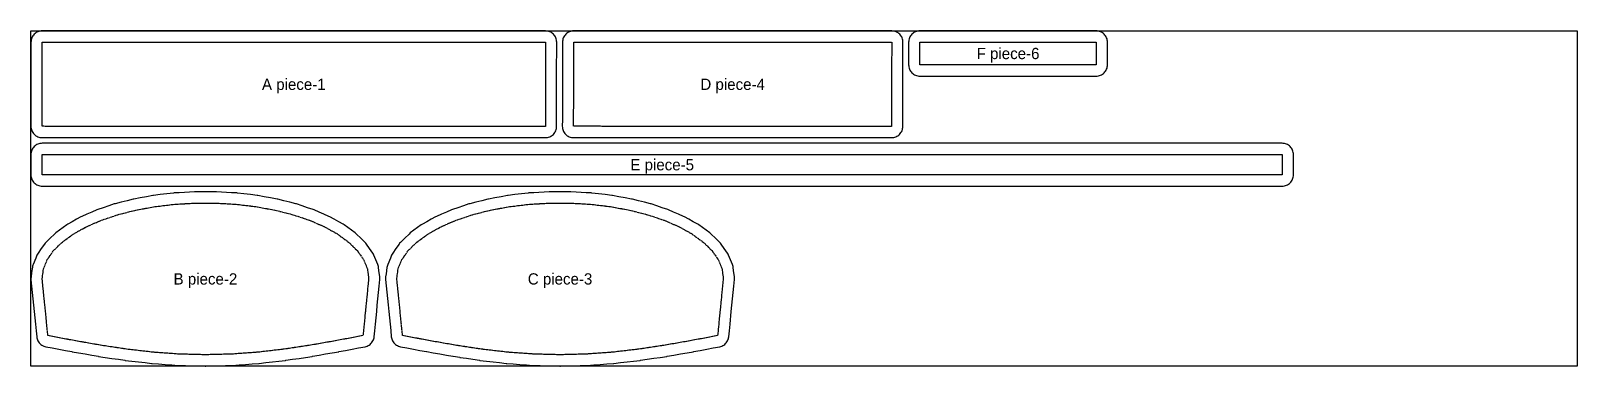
# Model space of a CAD drawing. Header units: millimetres. Extents: x 0 to 1372, y 0 to 297.
import ezdxf
from ezdxf.enums import TextEntityAlignment as Align

# ---------------------------------------------------------------- set-up
doc = ezdxf.new("R2010")
doc.units = ezdxf.units.MM
doc.linetypes.add('DASHED', pattern=[1.524, 1.27, -0.254])
for name, color, linetype in [('CUT', 7, 'Continuous'), ('LABEL', 3, 'Continuous'), ('STITCH', 1, 'DASHED')]:
    doc.layers.add(name, color=color, linetype=linetype)

msp = doc.modelspace()

# ---------------------------------------------------------------- texts
at = {"layer": 'LABEL'}
for s, p in [('F piece-6', (866.823, 277.12)), ('A piece-1', (233.204, 249.82)), ('D piece-4', (622.516, 249.82)), ('E piece-5', (560.001, 178.519)), ('B piece-2', (154.802, 77.261)), ('C piece-3', (469.399, 77.262))]:
    msp.add_text(s, height=10, dxfattribs=at).set_placement(p, align=Align.MIDDLE_CENTER)

# ---------------------------------------------------------------- linework, layer by layer
at = {"layer": 'CUT'}
for points in [[(410.992, 297.117), (405.313, 297.118), (401.061, 297.118), (396.831, 297.119), (392.346, 297.119), (387.884, 297.119), (382.977, 297.119), (378.097, 297.12), (372.647, 297.12), (367.226, 297.12), (363.181, 297.12), (359.167, 297.12), (355.154, 297.12), (350.698, 297.12), (346.277, 297.12), (341.857, 297.12), (337.007, 297.12), (332.196, 297.12), (327.385, 297.12), (322.177, 297.12), (317.01, 297.12), (311.844, 297.12), (306.327, 297.12), (300.853, 297.12), (295.379, 297.12), (289.611, 297.12), (283.889, 297.12), (278.167, 297.12), (272.215, 297.12), (266.311, 297.12), (260.406, 297.12), (255.846, 297.12), (251.333, 297.12), (246.821, 297.12), (242.309, 297.12), (237.72, 297.12), (233.18, 297.12), (228.64, 297.12), (224.1, 297.12), (215.027, 297.12), (210.515, 297.12), (206.003, 297.12), (200.051, 297.12), (194.146, 297.12), (188.242, 297.12), (182.474, 297.12), (176.752, 297.12), (171.03, 297.12), (165.512, 297.12), (160.038, 297.12), (154.565, 297.12), (149.357, 297.12), (144.19, 297.12), (139.024, 297.12), (134.174, 297.12), (129.363, 297.12), (124.552, 297.12), (120.096, 297.12), (115.676, 297.12), (111.255, 297.12), (107.209, 297.12), (103.196, 297.12), (99.183, 297.12), (93.733, 297.12), (88.313, 297.12), (83.406, 297.12), (78.525, 297.12), (74.04, 297.12), (69.578, 297.12), (65.326, 297.12), (61.097, 297.12), (55.403, 297.12), (49.708, 297.12), (44.013, 297.12), (38.318, 297.12), (32.624, 297.12), (26.929, 297.12), (21.234, 297.12), (15.342, 297.12), (10.045, 297.12), (9.064, 297.072), (8.094, 296.928), (7.142, 296.689), (6.218, 296.359), (5.331, 295.939), (4.489, 295.435), (3.701, 294.85), (2.974, 294.191), (2.315, 293.464), (1.73, 292.676), (1.225, 291.834), (0.806, 290.947), (0.475, 290.023), (0.237, 289.071), (0.093, 288.1), (0.045, 287.12), (0.045, 281.551), (0.045, 275.781), (0.045, 270.012), (0.045, 264.243), (0.045, 258.473), (0.045, 252.704), (0.045, 246.935), (0.045, 241.185), (0.023, 235.615), (0.023, 235.581), (0.021, 229.831), (0.016, 224.08), (0.009, 218.325), (0, 212.563), (0.046, 211.582), (0.189, 210.611), (0.426, 209.658), (0.755, 208.733), (1.174, 207.845), (1.677, 207.003), (2.261, 206.213), (2.919, 205.485), (3.645, 204.825), (4.433, 204.239), (5.274, 203.733), (6.161, 203.312), (7.085, 202.98), (8.037, 202.741), (9.008, 202.595), (9.988, 202.546), (15.664, 202.539), (21.342, 202.534), (27.02, 202.531), (32.699, 202.528), (38.378, 202.526), (44.058, 202.524), (49.737, 202.523), (55.417, 202.522), (61.096, 202.521), (65.348, 202.521), (69.578, 202.52), (74.063, 202.52), (78.525, 202.52), (83.432, 202.519), (88.312, 202.519), (93.762, 202.519), (99.183, 202.519), (103.228, 202.519), (107.242, 202.519), (111.255, 202.519), (115.711, 202.519), (120.132, 202.519), (124.552, 202.519), (129.402, 202.519), (134.213, 202.519), (144.232, 202.519), (149.398, 202.519), (154.565, 202.519), (160.082, 202.519), (165.556, 202.519), (171.03, 202.519), (176.798, 202.519), (182.52, 202.519), (188.242, 202.519), (194.194, 202.519), (200.098, 202.519), (206.003, 202.519), (210.563, 202.519), (219.588, 202.519), (224.1, 202.519), (228.689, 202.519), (237.769, 202.519), (242.309, 202.519), (246.87, 202.519), (317.052, 202.519), (322.218, 202.519), (337.046, 202.519), (341.857, 202.519), (401.082, 202.519), (405.312, 202.519), (411.006, 202.519), (416.701, 202.519), (422.396, 202.519), (445.175, 202.519), (451.067, 202.519), (456.364, 202.519), (457.344, 202.567), (458.315, 202.711), (459.267, 202.95), (460.191, 203.28), (461.078, 203.7), (461.92, 204.204), (462.708, 204.789), (463.435, 205.448), (464.094, 206.175), (464.679, 206.963), (465.183, 207.805), (465.603, 208.692), (465.934, 209.616), (466.172, 210.568), (466.316, 211.539), (466.364, 212.519), (466.364, 218.088), (466.364, 223.858), (466.364, 229.627), (466.364, 235.396), (466.364, 241.166), (466.364, 252.704), (466.364, 258.454), (466.386, 264.024), (466.386, 264.057), (466.388, 269.808), (466.393, 275.559), (466.399, 281.314), (466.409, 287.076), (466.362, 288.057), (466.22, 289.028), (465.983, 289.981), (465.654, 290.905), (465.235, 291.794), (464.732, 292.636), (464.148, 293.426), (463.49, 294.154), (462.764, 294.814), (461.976, 295.4), (461.135, 295.906), (460.248, 296.327), (459.324, 296.659), (458.372, 296.898), (457.401, 297.044), (456.421, 297.093), (450.744, 297.1), (445.067, 297.105), (439.389, 297.108), (433.71, 297.111), (428.031, 297.113), (422.351, 297.115), (416.672, 297.116)], [(739.969, 202.519), (745.902, 202.519), (751.835, 202.519), (757.768, 202.519), (763.501, 202.519), (764.481, 202.567), (765.452, 202.711), (766.404, 202.95), (767.328, 203.28), (768.215, 203.7), (769.057, 204.204), (769.845, 204.789), (770.572, 205.448), (771.231, 206.175), (771.816, 206.963), (772.321, 207.805), (772.74, 208.692), (773.071, 209.616), (773.309, 210.568), (773.453, 211.539), (773.501, 212.519), (773.501, 217.894), (773.501, 223.858), (773.501, 229.627), (773.501, 235.378), (773.521, 240.911), (773.521, 240.943), (773.524, 246.67), (773.528, 252.4), (773.534, 258.135), (773.543, 263.878), (773.555, 269.632), (773.571, 275.401), (773.594, 281.192), (773.623, 287.022), (773.58, 288.005), (773.44, 288.979), (773.205, 289.934), (772.878, 290.861), (772.461, 291.752), (771.959, 292.598), (771.375, 293.39), (770.717, 294.121), (769.991, 294.784), (769.203, 295.372), (768.36, 295.88), (767.472, 296.303), (766.547, 296.636), (765.593, 296.877), (764.621, 297.023), (763.638, 297.073), (757.722, 297.082), (751.804, 297.088), (745.886, 297.091), (739.993, 297.092), (734.048, 297.12), (734.002, 297.12), (728.098, 297.12), (722.194, 297.12), (716.29, 297.12), (710.346, 297.12), (704.466, 297.12), (698.585, 297.12), (692.704, 297.12), (686.788, 297.12), (669.227, 297.12), (663.335, 297.12), (657.505, 297.12), (651.675, 297.12), (645.844, 297.12), (639.966, 297.12), (593.295, 297.12), (587.465, 297.12), (581.635, 297.12), (552.328, 297.12), (546.384, 297.12), (540.503, 297.12), (534.623, 297.12), (528.742, 297.12), (522.775, 297.12), (516.871, 297.12), (510.967, 297.12), (505.063, 297.12), (499.13, 297.12), (493.197, 297.12), (487.264, 297.12), (481.531, 297.12), (480.551, 297.072), (479.58, 296.928), (478.628, 296.689), (477.704, 296.359), (476.817, 295.939), (475.975, 295.435), (475.187, 294.85), (474.46, 294.191), (473.801, 293.464), (473.216, 292.676), (472.712, 291.834), (472.292, 290.947), (471.961, 290.023), (471.723, 289.071), (471.579, 288.1), (471.531, 287.12), (471.531, 281.745), (471.531, 275.781), (471.531, 270.012), (471.531, 264.261), (471.511, 258.728), (471.511, 258.696), (471.508, 252.969), (471.504, 247.239), (471.498, 241.504), (471.489, 235.761), (471.477, 230.007), (471.461, 224.238), (471.438, 218.447), (471.409, 212.616), (471.452, 211.634), (471.592, 210.66), (471.827, 209.705), (472.154, 208.778), (472.571, 207.887), (473.074, 207.041), (473.657, 206.249), (474.315, 205.518), (475.041, 204.855), (475.83, 204.267), (476.672, 203.759), (477.56, 203.336), (478.485, 203.003), (479.439, 202.762), (480.411, 202.616), (481.394, 202.566), (487.31, 202.557), (493.228, 202.551), (499.146, 202.548), (505.039, 202.546), (510.984, 202.519), (511.03, 202.519), (516.934, 202.519), (522.838, 202.519), (528.742, 202.519), (534.686, 202.519), (540.566, 202.519), (546.447, 202.519), (552.328, 202.519), (558.244, 202.519), (564.097, 202.519), (569.951, 202.519), (575.805, 202.519), (587.527, 202.519), (593.358, 202.519), (599.188, 202.519), (605.066, 202.519), (610.883, 202.519), (616.7, 202.519), (622.516, 202.519), (628.395, 202.519), (634.211, 202.519), (640.028, 202.519), (645.844, 202.519), (651.737, 202.519), (657.567, 202.519), (663.397, 202.519), (669.227, 202.519), (675.143, 202.519), (680.997, 202.519), (692.704, 202.519), (698.648, 202.519), (704.529, 202.519), (710.409, 202.519), (716.29, 202.519), (722.257, 202.519), (728.161, 202.519), (734.065, 202.519)], [(778.623, 287.12), (778.623, 285.87), (778.623, 284.62), (778.623, 283.37), (778.623, 282.12), (778.623, 280.87), (778.623, 279.62), (778.623, 278.37), (778.623, 277.12), (778.623, 275.87), (778.623, 274.62), (778.623, 273.37), (778.623, 272.12), (778.623, 270.87), (778.623, 269.62), (778.623, 268.37), (778.623, 267.12), (778.671, 266.14), (778.815, 265.169), (779.053, 264.217), (779.384, 263.293), (779.804, 262.406), (780.308, 261.564), (780.893, 260.776), (781.552, 260.049), (782.279, 259.39), (783.067, 258.805), (783.909, 258.301), (784.796, 257.881), (785.72, 257.551), (786.672, 257.312), (787.643, 257.168), (788.623, 257.12), (789.845, 257.12), (945.024, 257.12), (946.004, 257.168), (946.975, 257.312), (947.927, 257.551), (948.851, 257.881), (949.738, 258.301), (950.58, 258.805), (951.368, 259.39), (952.095, 260.049), (952.754, 260.776), (953.339, 261.564), (953.843, 262.406), (954.263, 263.293), (954.593, 264.217), (954.832, 265.169), (954.976, 266.14), (955.024, 267.12), (955.024, 287.12), (954.976, 288.1), (954.832, 289.071), (954.593, 290.023), (954.263, 290.947), (953.843, 291.834), (953.339, 292.676), (952.754, 293.464), (952.095, 294.191), (951.368, 294.85), (950.58, 295.435), (949.738, 295.939), (948.851, 296.359), (947.927, 296.689), (946.975, 296.928), (946.004, 297.072), (945.024, 297.12), (943.802, 297.12), (942.58, 297.12), (941.358, 297.12), (940.136, 297.12), (938.915, 297.12), (937.693, 297.12), (936.471, 297.12), (934.027, 297.12), (932.805, 297.12), (931.583, 297.12), (929.14, 297.12), (927.918, 297.12), (926.696, 297.12), (924.252, 297.12), (923.03, 297.12), (921.808, 297.12), (920.586, 297.12), (919.364, 297.12), (918.143, 297.12), (916.921, 297.12), (914.477, 297.12), (913.255, 297.12), (912.033, 297.12), (910.811, 297.12), (909.589, 297.12), (908.367, 297.12), (907.146, 297.12), (905.924, 297.12), (904.702, 297.12), (903.48, 297.12), (902.258, 297.12), (901.036, 297.12), (899.814, 297.12), (898.592, 297.12), (897.371, 297.12), (896.149, 297.12), (894.927, 297.12), (893.705, 297.12), (892.483, 297.12), (891.261, 297.12), (890.039, 297.12), (888.817, 297.12), (887.595, 297.12), (886.374, 297.12), (885.152, 297.12), (883.93, 297.12), (882.708, 297.12), (880.264, 297.12), (879.042, 297.12), (877.82, 297.12), (875.377, 297.12), (874.155, 297.12), (872.933, 297.12), (871.711, 297.12), (870.489, 297.12), (869.267, 297.12), (868.045, 297.12), (866.823, 297.12), (865.602, 297.12), (863.158, 297.12), (861.936, 297.12), (860.714, 297.12), (859.492, 297.12), (858.27, 297.12), (855.826, 297.12), (854.605, 297.12), (853.383, 297.12), (852.161, 297.12), (850.939, 297.12), (849.717, 297.12), (848.495, 297.12), (846.051, 297.12), (844.83, 297.12), (843.608, 297.12), (842.386, 297.12), (841.164, 297.12), (838.72, 297.12), (837.498, 297.12), (836.276, 297.12), (835.054, 297.12), (833.833, 297.12), (831.389, 297.12), (830.167, 297.12), (828.945, 297.12), (827.723, 297.12), (824.057, 297.12), (821.614, 297.12), (820.392, 297.12), (819.17, 297.12), (817.948, 297.12), (816.726, 297.12), (815.504, 297.12), (814.282, 297.12), (810.617, 297.12), (809.395, 297.12), (808.173, 297.12), (806.951, 297.12), (804.507, 297.12), (803.285, 297.12), (802.064, 297.12), (800.842, 297.12), (799.62, 297.12), (798.398, 297.12), (797.176, 297.12), (795.954, 297.12), (794.732, 297.12), (793.51, 297.12), (792.288, 297.12), (791.067, 297.12), (789.845, 297.12), (788.623, 297.12), (787.643, 297.072), (786.672, 296.928), (785.72, 296.689), (784.796, 296.359), (783.909, 295.939), (783.067, 295.435), (782.279, 294.85), (781.552, 294.191), (780.893, 293.464), (780.308, 292.676), (779.804, 291.834), (779.384, 290.947), (779.053, 290.023), (778.815, 289.071), (778.671, 288.1)], [(0, 171.768), (0, 169.518), (0.048, 168.537), (0.192, 167.567), (0.43, 166.615), (0.761, 165.691), (1.18, 164.804), (1.685, 163.962), (2.27, 163.174), (2.929, 162.447), (3.656, 161.788), (4.444, 161.203), (5.286, 160.698), (6.173, 160.279), (7.097, 159.948), (8.049, 159.71), (9.02, 159.566), (10, 159.518), (12.148, 159.518), (14.297, 159.518), (16.445, 159.518), (18.593, 159.518), (20.742, 159.518), (22.89, 159.518), (25.039, 159.518), (27.187, 159.518), (29.336, 159.518), (31.484, 159.518), (33.633, 159.518), (35.781, 159.518), (37.929, 159.518), (40.078, 159.518), (42.226, 159.518), (44.375, 159.518), (46.523, 159.518), (48.672, 159.518), (50.82, 159.518), (52.969, 159.518), (55.117, 159.518), (57.265, 159.518), (59.414, 159.518), (61.562, 159.518), (63.711, 159.518), (65.859, 159.518), (68.008, 159.518), (70.156, 159.518), (72.304, 159.518), (74.453, 159.518), (76.601, 159.518), (78.75, 159.518), (80.898, 159.518), (83.047, 159.518), (85.195, 159.518), (87.344, 159.518), (89.492, 159.518), (91.64, 159.518), (93.789, 159.518), (95.937, 159.518), (98.086, 159.518), (100.234, 159.518), (102.383, 159.518), (106.68, 159.518), (108.828, 159.518), (110.976, 159.518), (113.125, 159.518), (115.273, 159.518), (117.422, 159.518), (119.57, 159.518), (121.719, 159.518), (123.867, 159.518), (126.016, 159.518), (128.164, 159.518), (130.312, 159.518), (132.461, 159.518), (134.609, 159.518), (136.758, 159.518), (138.906, 159.518), (141.055, 159.518), (143.203, 159.518), (145.352, 159.518), (147.5, 159.518), (149.648, 159.518), (151.797, 159.518), (153.945, 159.518), (156.094, 159.518), (158.242, 159.518), (160.391, 159.518), (162.539, 159.518), (164.688, 159.518), (166.836, 159.518), (168.984, 159.518), (171.133, 159.518), (173.281, 159.518), (175.43, 159.518), (177.578, 159.518), (179.727, 159.518), (181.875, 159.518), (184.023, 159.518), (186.172, 159.518), (188.32, 159.518), (190.469, 159.518), (192.617, 159.518), (194.766, 159.518), (196.914, 159.518), (199.063, 159.518), (201.211, 159.518), (203.359, 159.518), (205.508, 159.518), (207.656, 159.518), (209.805, 159.518), (211.953, 159.518), (214.102, 159.518), (216.25, 159.518), (218.399, 159.518), (220.547, 159.518), (222.695, 159.518), (224.844, 159.518), (226.992, 159.518), (229.141, 159.518), (231.289, 159.518), (233.438, 159.518), (235.586, 159.518), (237.735, 159.518), (239.883, 159.518), (242.031, 159.518), (244.18, 159.518), (246.328, 159.518), (248.477, 159.518), (250.625, 159.518), (252.774, 159.518), (254.922, 159.518), (257.07, 159.518), (259.219, 159.518), (261.367, 159.518), (263.516, 159.518), (265.664, 159.518), (269.961, 159.518), (272.11, 159.518), (274.258, 159.518), (276.406, 159.518), (278.555, 159.518), (280.703, 159.518), (282.852, 159.518), (285, 159.518), (287.149, 159.518), (289.297, 159.518), (291.446, 159.518), (293.594, 159.518), (295.742, 159.518), (297.891, 159.518), (300.039, 159.518), (302.188, 159.518), (304.336, 159.518), (306.485, 159.518), (308.633, 159.518), (310.782, 159.518), (312.93, 159.518), (315.078, 159.518), (317.227, 159.518), (319.375, 159.518), (321.524, 159.518), (323.672, 159.518), (325.821, 159.518), (327.969, 159.518), (330.117, 159.518), (332.266, 159.518), (334.414, 159.518), (336.563, 159.518), (338.711, 159.518), (340.86, 159.518), (343.008, 159.518), (347.305, 159.518), (349.453, 159.518), (351.602, 159.518), (353.75, 159.518), (355.899, 159.518), (358.047, 159.518), (360.196, 159.518), (362.344, 159.518), (364.493, 159.518), (366.641, 159.518), (368.789, 159.518), (370.938, 159.518), (373.086, 159.518), (375.235, 159.518), (377.383, 159.518), (379.532, 159.518), (381.68, 159.518), (383.829, 159.518), (385.977, 159.518), (390.274, 159.518), (392.422, 159.518), (394.571, 159.518), (396.719, 159.518), (398.868, 159.518), (401.016, 159.518), (403.165, 159.518), (405.313, 159.518), (407.461, 159.518), (409.61, 159.518), (411.758, 159.518), (413.907, 159.518), (416.055, 159.518), (418.204, 159.518), (420.352, 159.518), (422.501, 159.518), (424.649, 159.518), (426.797, 159.518), (428.946, 159.518), (431.094, 159.518), (433.243, 159.518), (435.391, 159.518), (437.54, 159.518), (439.688, 159.518), (441.837, 159.518), (443.985, 159.518), (446.133, 159.518), (448.282, 159.518), (450.43, 159.518), (452.579, 159.518), (454.727, 159.518), (456.876, 159.518), (459.024, 159.518), (461.173, 159.518), (463.321, 159.518), (465.469, 159.518), (467.618, 159.518), (469.766, 159.518), (471.915, 159.518), (474.063, 159.518), (476.212, 159.518), (478.36, 159.518), (480.509, 159.518), (482.657, 159.518), (484.805, 159.518), (486.954, 159.518), (489.102, 159.518), (491.251, 159.518), (493.399, 159.518), (495.548, 159.518), (497.696, 159.518), (499.844, 159.518), (501.993, 159.518), (504.141, 159.518), (506.29, 159.518), (510.587, 159.518), (512.735, 159.518), (514.884, 159.518), (517.032, 159.518), (519.18, 159.518), (521.329, 159.518), (523.477, 159.518), (525.626, 159.518), (527.774, 159.518), (529.923, 159.518), (532.071, 159.518), (534.22, 159.518), (536.368, 159.518), (538.516, 159.518), (540.665, 159.518), (542.813, 159.518), (544.962, 159.518), (547.11, 159.518), (549.259, 159.518), (553.555, 159.518), (555.704, 159.518), (557.852, 159.518), (560.001, 159.518), (562.149, 159.518), (564.298, 159.518), (566.446, 159.518), (568.595, 159.518), (570.743, 159.518), (572.892, 159.518), (575.04, 159.518), (577.188, 159.518), (579.337, 159.518), (581.485, 159.518), (583.634, 159.518), (585.782, 159.518), (587.931, 159.518), (590.079, 159.518), (592.227, 159.518), (594.376, 159.518), (596.524, 159.518), (598.673, 159.518), (600.821, 159.518), (602.97, 159.518), (605.118, 159.518), (607.267, 159.518), (609.415, 159.518), (611.563, 159.518), (613.712, 159.518), (615.86, 159.518), (618.009, 159.518), (620.157, 159.518), (622.306, 159.518), (624.454, 159.518), (626.603, 159.518), (628.751, 159.518), (630.899, 159.518), (633.048, 159.518), (635.196, 159.518), (637.345, 159.518), (639.493, 159.518), (641.642, 159.518), (645.939, 159.518), (648.087, 159.518), (650.235, 159.518), (652.384, 159.518), (654.532, 159.518), (656.681, 159.518), (658.829, 159.518), (660.978, 159.518), (663.126, 159.518), (665.275, 159.518), (667.423, 159.518), (669.571, 159.518), (671.72, 159.518), (673.868, 159.518), (676.017, 159.518), (678.165, 159.518), (680.314, 159.518), (682.462, 159.518), (684.61, 159.518), (686.759, 159.518), (688.907, 159.518), (691.056, 159.518), (693.204, 159.518), (695.353, 159.518), (697.501, 159.518), (699.65, 159.518), (701.798, 159.518), (703.946, 159.518), (706.095, 159.518), (708.243, 159.518), (710.392, 159.519), (712.54, 159.519), (714.689, 159.519), (716.837, 159.519), (718.985, 159.519), (721.134, 159.519), (723.282, 159.519), (725.431, 159.519), (727.579, 159.519), (729.728, 159.519), (731.876, 159.519), (734.025, 159.519), (736.173, 159.519), (738.321, 159.519), (740.47, 159.519), (742.618, 159.519), (744.767, 159.519), (746.915, 159.519), (749.064, 159.519), (751.212, 159.519), (753.361, 159.519), (755.509, 159.519), (757.657, 159.519), (759.806, 159.519), (761.954, 159.519), (764.103, 159.519), (766.251, 159.519), (768.4, 159.519), (770.548, 159.519), (772.697, 159.519), (774.845, 159.519), (776.993, 159.519), (779.142, 159.519), (781.29, 159.519), (783.439, 159.519), (785.587, 159.519), (787.736, 159.519), (789.884, 159.519), (794.181, 159.519), (796.329, 159.519), (798.478, 159.519), (800.626, 159.519), (802.775, 159.519), (804.923, 159.519), (807.072, 159.519), (809.22, 159.519), (811.369, 159.519), (813.517, 159.519), (815.665, 159.519), (817.814, 159.519), (819.962, 159.519), (822.111, 159.519), (824.259, 159.519), (826.408, 159.519), (828.556, 159.519), (830.705, 159.519), (832.853, 159.519), (835.001, 159.519), (837.15, 159.519), (839.298, 159.519), (841.447, 159.519), (843.595, 159.519), (845.744, 159.519), (847.892, 159.519), (850.041, 159.519), (852.189, 159.519), (856.486, 159.519), (858.634, 159.519), (860.783, 159.519), (862.931, 159.519), (865.08, 159.519), (867.228, 159.519), (869.376, 159.519), (871.525, 159.519), (873.673, 159.519), (875.822, 159.519), (877.97, 159.519), (880.119, 159.519), (882.267, 159.519), (884.416, 159.519), (886.564, 159.519), (888.712, 159.519), (890.861, 159.519), (893.009, 159.519), (895.158, 159.519), (897.306, 159.519), (899.455, 159.519), (901.603, 159.519), (903.752, 159.519), (905.9, 159.519), (908.048, 159.519), (910.197, 159.519), (912.345, 159.519), (914.494, 159.519), (916.642, 159.519), (918.791, 159.519), (920.939, 159.519), (923.088, 159.519), (925.236, 159.519), (927.384, 159.519), (929.533, 159.519), (931.681, 159.519), (933.83, 159.519), (935.978, 159.519), (938.127, 159.519), (940.275, 159.519), (942.424, 159.519), (944.572, 159.519), (946.72, 159.519), (948.869, 159.519), (951.017, 159.519), (953.166, 159.519), (955.314, 159.519), (957.463, 159.519), (959.611, 159.519), (961.76, 159.519), (963.908, 159.519), (966.056, 159.519), (968.205, 159.519), (972.502, 159.519), (974.65, 159.519), (976.799, 159.519), (978.947, 159.519), (981.096, 159.519), (983.244, 159.519), (985.392, 159.519), (987.541, 159.519), (989.689, 159.519), (991.838, 159.519), (993.986, 159.519), (996.135, 159.519), (998.283, 159.519), (1000.431, 159.519), (1002.58, 159.519), (1004.728, 159.519), (1006.877, 159.519), (1009.025, 159.519), (1011.174, 159.519), (1013.322, 159.519), (1015.471, 159.519), (1017.619, 159.519), (1019.768, 159.519), (1021.916, 159.519), (1024.064, 159.519), (1026.213, 159.519), (1028.361, 159.519), (1030.51, 159.519), (1032.658, 159.519), (1034.807, 159.519), (1036.955, 159.519), (1039.103, 159.519), (1041.252, 159.519), (1043.4, 159.519), (1045.549, 159.519), (1047.697, 159.519), (1049.846, 159.519), (1051.994, 159.519), (1054.143, 159.519), (1056.291, 159.519), (1058.439, 159.519), (1060.588, 159.519), (1062.736, 159.519), (1064.885, 159.519), (1067.033, 159.519), (1069.182, 159.519), (1071.33, 159.519), (1073.479, 159.519), (1075.627, 159.519), (1077.775, 159.519), (1079.924, 159.519), (1082.072, 159.519), (1084.221, 159.519), (1086.369, 159.519), (1088.518, 159.519), (1092.815, 159.519), (1094.963, 159.519), (1097.111, 159.519), (1099.26, 159.519), (1101.408, 159.519), (1103.557, 159.519), (1105.705, 159.519), (1107.854, 159.519), (1110.002, 159.519), (1110.982, 159.567), (1111.953, 159.711), (1112.905, 159.95), (1113.829, 160.28), (1114.716, 160.7), (1115.558, 161.204), (1116.346, 161.789), (1117.073, 162.448), (1117.732, 163.175), (1118.317, 163.963), (1118.821, 164.805), (1119.241, 165.692), (1119.571, 166.616), (1119.81, 167.568), (1119.954, 168.539), (1120.002, 169.519), (1120.002, 187.519), (1119.954, 188.499), (1119.81, 189.47), (1119.571, 190.422), (1119.241, 191.346), (1118.821, 192.233), (1118.317, 193.075), (1117.732, 193.863), (1117.073, 194.59), (1116.346, 195.249), (1115.558, 195.834), (1114.716, 196.338), (1113.829, 196.758), (1112.905, 197.088), (1111.953, 197.327), (1110.982, 197.471), (1110.002, 197.519), (1107.854, 197.519), (1105.705, 197.519), (1103.557, 197.519), (1094.963, 197.519), (1092.815, 197.519), (1088.518, 197.519), (1086.369, 197.519), (1082.072, 197.519), (1079.924, 197.519), (1077.775, 197.519), (1075.627, 197.519), (1073.479, 197.519), (1071.33, 197.519), (1069.182, 197.519), (1067.033, 197.519), (1064.885, 197.519), (1062.736, 197.519), (1060.588, 197.519), (1058.439, 197.519), (1056.291, 197.519), (1054.143, 197.519), (1051.994, 197.519), (1049.846, 197.519), (1047.697, 197.519), (1045.549, 197.519), (1043.4, 197.519), (1041.252, 197.519), (1036.955, 197.519), (1034.807, 197.519), (1030.51, 197.519), (1028.361, 197.519), (1026.213, 197.519), (1024.064, 197.519), (1021.916, 197.519), (1019.767, 197.519), (1017.619, 197.519), (1013.322, 197.519), (1011.174, 197.519), (1009.025, 197.519), (1004.728, 197.519), (1002.58, 197.519), (1000.431, 197.519), (998.283, 197.519), (996.135, 197.519), (993.986, 197.519), (991.838, 197.519), (985.392, 197.519), (983.244, 197.519), (981.095, 197.519), (978.947, 197.519), (976.799, 197.519), (974.65, 197.519), (972.502, 197.519), (968.205, 197.519), (966.056, 197.519), (961.76, 197.519), (959.611, 197.519), (955.314, 197.519), (953.166, 197.519), (951.017, 197.519), (948.869, 197.519), (946.72, 197.519), (944.572, 197.519), (942.423, 197.519), (940.275, 197.519), (935.978, 197.519), (933.83, 197.519), (931.681, 197.519), (929.533, 197.519), (927.384, 197.519), (925.236, 197.519), (923.088, 197.519), (920.939, 197.519), (916.642, 197.519), (914.494, 197.519), (912.345, 197.519), (910.197, 197.519), (908.048, 197.519), (905.9, 197.519), (903.752, 197.519), (901.603, 197.519), (899.455, 197.519), (897.306, 197.519), (895.158, 197.519), (893.009, 197.519), (890.861, 197.519), (888.712, 197.519), (886.564, 197.519), (884.416, 197.519), (882.267, 197.519), (880.119, 197.519), (875.822, 197.519), (873.673, 197.519), (871.525, 197.519), (869.376, 197.519), (867.228, 197.519), (865.08, 197.519), (862.931, 197.519), (860.783, 197.519), (858.634, 197.519), (856.486, 197.519), (852.189, 197.519), (850.04, 197.519), (847.892, 197.519), (845.744, 197.519), (841.447, 197.519), (839.298, 197.519), (832.853, 197.519), (830.705, 197.519), (828.556, 197.519), (826.408, 197.519), (824.259, 197.519), (822.111, 197.519), (819.962, 197.519), (817.814, 197.519), (815.665, 197.519), (813.517, 197.519), (811.368, 197.519), (809.22, 197.519), (807.072, 197.519), (804.923, 197.519), (802.775, 197.519), (800.626, 197.519), (798.478, 197.519), (796.329, 197.519), (794.181, 197.519), (789.884, 197.519), (787.736, 197.519), (783.439, 197.519), (781.29, 197.519), (779.142, 197.519), (776.993, 197.519), (774.845, 197.519), (772.697, 197.519), (770.548, 197.519), (768.4, 197.519), (764.103, 197.519), (761.954, 197.519), (759.806, 197.519), (757.657, 197.519), (755.509, 197.519), (753.361, 197.519), (751.212, 197.519), (749.064, 197.519), (746.915, 197.519), (744.767, 197.519), (742.618, 197.519), (738.321, 197.519), (736.173, 197.519), (731.876, 197.519), (729.728, 197.519), (727.579, 197.519), (725.431, 197.519), (723.282, 197.519), (721.134, 197.519), (718.985, 197.519), (716.837, 197.519), (712.54, 197.519), (710.392, 197.519), (706.095, 197.519), (703.946, 197.519), (701.798, 197.519), (699.65, 197.519), (697.501, 197.519), (695.353, 197.518), (693.204, 197.518), (691.056, 197.518), (686.759, 197.518), (684.61, 197.518), (682.462, 197.518), (680.314, 197.518), (678.165, 197.518), (676.017, 197.518), (673.868, 197.518), (671.72, 197.518), (669.571, 197.518), (667.423, 197.518), (665.274, 197.518), (658.829, 197.518), (656.681, 197.518), (654.532, 197.518), (652.384, 197.518), (650.235, 197.518), (648.087, 197.518), (645.939, 197.518), (643.79, 197.518), (641.642, 197.518), (639.493, 197.518), (637.345, 197.518), (635.196, 197.518), (633.048, 197.518), (628.751, 197.518), (626.603, 197.518), (624.454, 197.518), (622.306, 197.518), (620.157, 197.518), (618.009, 197.518), (615.86, 197.518), (613.712, 197.518), (611.563, 197.518), (609.415, 197.518), (607.267, 197.518), (605.118, 197.518), (602.97, 197.518), (600.821, 197.518), (598.673, 197.518), (596.524, 197.518), (592.227, 197.518), (590.079, 197.518), (587.931, 197.518), (585.782, 197.518), (583.634, 197.518), (581.485, 197.518), (579.337, 197.518), (572.891, 197.518), (570.743, 197.518), (566.446, 197.518), (564.298, 197.518), (557.852, 197.518), (555.704, 197.518), (553.555, 197.518), (549.259, 197.518), (547.11, 197.518), (544.962, 197.518), (542.813, 197.518), (540.665, 197.518), (538.516, 197.518), (536.368, 197.518), (534.219, 197.518), (532.071, 197.518), (529.923, 197.518), (527.774, 197.518), (523.477, 197.518), (521.329, 197.518), (519.18, 197.518), (514.884, 197.518), (512.735, 197.518), (510.587, 197.518), (506.29, 197.518), (504.141, 197.518), (501.993, 197.518), (497.696, 197.518), (495.548, 197.518), (493.399, 197.518), (491.251, 197.518), (489.102, 197.518), (480.508, 197.518), (478.36, 197.518), (476.212, 197.518), (471.915, 197.518), (469.766, 197.518), (467.618, 197.518), (463.321, 197.518), (461.172, 197.518), (459.024, 197.518), (456.876, 197.518), (454.727, 197.518), (452.579, 197.518), (450.43, 197.518), (446.133, 197.518), (443.985, 197.518), (441.836, 197.518), (437.54, 197.518), (435.391, 197.518), (433.243, 197.518), (428.946, 197.518), (426.797, 197.518), (424.649, 197.518), (420.352, 197.518), (418.204, 197.518), (416.055, 197.518), (413.907, 197.518), (411.758, 197.518), (407.461, 197.518), (405.313, 197.518), (403.165, 197.518), (401.016, 197.518), (398.868, 197.518), (394.571, 197.518), (392.422, 197.518), (390.274, 197.518), (385.977, 197.518), (383.829, 197.518), (381.68, 197.518), (377.383, 197.518), (375.235, 197.518), (373.086, 197.518), (370.938, 197.518), (368.789, 197.518), (366.641, 197.518), (364.493, 197.518), (362.344, 197.518), (360.196, 197.518), (355.899, 197.518), (353.75, 197.518), (351.602, 197.518), (349.453, 197.518), (347.305, 197.518), (343.008, 197.518), (340.86, 197.518), (338.711, 197.518), (336.563, 197.518), (334.414, 197.518), (332.266, 197.518), (330.117, 197.518), (325.821, 197.518), (323.672, 197.518), (321.524, 197.518), (317.227, 197.518), (315.078, 197.518), (312.93, 197.518), (310.781, 197.518), (308.633, 197.518), (304.336, 197.518), (302.188, 197.518), (300.039, 197.518), (297.891, 197.518), (295.742, 197.518), (291.446, 197.518), (289.297, 197.518), (287.149, 197.518), (285, 197.518), (282.852, 197.518), (274.258, 197.518), (272.11, 197.518), (267.813, 197.518), (265.664, 197.518), (263.516, 197.518), (261.367, 197.518), (254.922, 197.518), (252.774, 197.518), (250.625, 197.518), (248.477, 197.518), (246.328, 197.518), (244.18, 197.518), (242.031, 197.518), (239.883, 197.518), (231.289, 197.518), (229.141, 197.518), (222.695, 197.518), (220.547, 197.518), (218.398, 197.518), (216.25, 197.518), (214.102, 197.518), (211.953, 197.518), (203.359, 197.518), (201.211, 197.518), (199.063, 197.518), (196.914, 197.518), (192.617, 197.518), (190.469, 197.518), (186.172, 197.518), (184.023, 197.518), (181.875, 197.518), (179.727, 197.518), (177.578, 197.518), (175.43, 197.518), (173.281, 197.518), (171.133, 197.518), (162.539, 197.518), (160.391, 197.518), (153.945, 197.518), (151.797, 197.518), (149.648, 197.518), (141.055, 197.518), (138.906, 197.518), (130.312, 197.518), (128.164, 197.518), (121.719, 197.518), (119.57, 197.518), (117.422, 197.518), (115.273, 197.518), (110.976, 197.518), (108.828, 197.518), (106.68, 197.518), (104.531, 197.518), (95.937, 197.518), (93.789, 197.518), (87.344, 197.518), (85.195, 197.518), (83.047, 197.518), (78.75, 197.518), (76.601, 197.518), (74.453, 197.518), (72.304, 197.518), (68.008, 197.518), (65.859, 197.518), (63.711, 197.518), (59.414, 197.518), (57.265, 197.518), (52.968, 197.518), (50.82, 197.518), (46.523, 197.518), (44.375, 197.518), (42.226, 197.518), (40.078, 197.518), (37.929, 197.518), (35.781, 197.518), (33.632, 197.518), (31.484, 197.518), (29.336, 197.518), (27.187, 197.518), (25.039, 197.518), (22.89, 197.518), (20.742, 197.518), (18.593, 197.518), (16.445, 197.518), (14.296, 197.518), (12.148, 197.518), (10, 197.518), (9.019, 197.47), (8.049, 197.326), (7.097, 197.087), (6.173, 196.756), (5.286, 196.337), (4.444, 195.832), (3.656, 195.248), (2.929, 194.589), (2.269, 193.862), (1.685, 193.073), (1.18, 192.232), (0.761, 191.344), (0.43, 190.42), (0.192, 189.469), (0.048, 188.498), (0, 187.518), (0, 185.268), (0, 183.018), (0, 180.768), (0, 178.518), (0, 176.268), (0, 174.018)], [(0.049, 76.411), (0.62, 70.766), (1.187, 65.133), (1.751, 59.506), (2.313, 53.881), (2.317, 53.849), (2.871, 48.479), (3.433, 42.83), (3.997, 37.164), (4.587, 31.239), (5.11, 25.979), (5.256, 25.002), (5.499, 24.044), (5.834, 23.114), (6.259, 22.223), (6.771, 21.377), (7.363, 20.586), (8.031, 19.858), (8.767, 19.198), (9.565, 18.615), (10.416, 18.114), (11.313, 17.698), (12.246, 17.374), (13.207, 17.143), (18.89, 16.071), (24.721, 14.971), (30.551, 13.871), (36.38, 12.771), (36.502, 12.748), (42.331, 11.724), (48.162, 10.699), (53.992, 9.674), (59.82, 8.649), (60.059, 8.61), (65.886, 7.73), (71.717, 6.85), (77.547, 5.97), (83.374, 5.09), (83.716, 5.044), (89.543, 4.369), (95.373, 3.694), (101.203, 3.019), (107.029, 2.344), (107.454, 2.304), (113.28, 1.879), (119.11, 1.455), (124.941, 1.03), (130.766, 0.606), (131.244, 0.583), (137.07, 0.438), (142.9, 0.293), (148.73, 0.148), (154.555, 0.004), (155.052, 0.004), (160.877, 0.148), (166.708, 0.293), (172.538, 0.438), (178.363, 0.583), (178.841, 0.606), (184.667, 1.03), (190.497, 1.455), (196.328, 1.879), (202.154, 2.304), (202.578, 2.344), (208.404, 3.018), (214.234, 3.694), (220.065, 4.369), (225.892, 5.044), (226.234, 5.09), (232.061, 5.97), (237.891, 6.85), (243.721, 7.73), (249.549, 8.61), (249.788, 8.649), (255.616, 9.674), (261.446, 10.699), (267.276, 11.724), (273.105, 12.748), (273.228, 12.771), (279.057, 13.871), (284.887, 14.971), (290.717, 16.071), (296.401, 17.143), (297.361, 17.374), (298.295, 17.698), (299.191, 18.114), (300.043, 18.615), (300.84, 19.198), (301.577, 19.858), (302.244, 20.586), (302.837, 21.377), (303.348, 22.223), (303.774, 23.114), (304.109, 24.044), (304.351, 25.002), (304.497, 25.979), (305.021, 31.239), (305.61, 37.164), (306.174, 42.83), (306.738, 48.497), (307.272, 53.857), (307.83, 59.474), (308.389, 65.091), (308.948, 70.708), (309.555, 76.808), (309.603, 77.978), (309.513, 79.146), (308.741, 84.823), (308.376, 87.5), (308.225, 88.34), (308.003, 89.164), (307.712, 89.966), (306.016, 94.078), (304.318, 98.193), (303.841, 99.19), (303.256, 100.128), (300.455, 104.114), (297.652, 108.103), (297.097, 108.821), (296.479, 109.487), (292.615, 113.283), (288.749, 117.082), (287.629, 118.032), (284.389, 120.393), (281.136, 122.762), (277.894, 125.125), (276.884, 125.772), (273.025, 127.929), (269.156, 130.091), (265.296, 132.249), (264.4, 132.693), (259.984, 134.61), (255.56, 136.531), (251.143, 138.449), (250.344, 138.756), (245.442, 140.403), (240.531, 142.053), (235.628, 143.7), (234.907, 143.912), (229.595, 145.263), (224.276, 146.615), (218.964, 147.965), (218.301, 148.11), (212.664, 149.142), (207.02, 150.175), (201.383, 151.207), (200.761, 151.301), (194.888, 151.998), (189.009, 152.696), (183.136, 153.394), (182.54, 153.446), (178.029, 153.71), (173.513, 153.974), (168.996, 154.237), (164.486, 154.501), (163.903, 154.518), (159.356, 154.518), (154.804, 154.518), (150.251, 154.518), (145.705, 154.518), (145.122, 154.501), (140.611, 154.237), (136.095, 153.974), (131.578, 153.71), (127.068, 153.446), (126.472, 153.394), (120.599, 152.696), (114.72, 151.998), (108.847, 151.301), (108.225, 151.207), (102.587, 150.175), (96.944, 149.142), (91.307, 148.11), (90.644, 147.965), (85.331, 146.615), (80.012, 145.263), (74.701, 143.912), (73.98, 143.7), (69.076, 142.053), (64.166, 140.403), (59.263, 138.756), (58.465, 138.449), (54.048, 136.531), (49.623, 134.61), (45.208, 132.693), (44.312, 132.249), (40.451, 130.091), (36.582, 127.929), (32.724, 125.772), (31.714, 125.125), (28.471, 122.762), (25.219, 120.393), (21.978, 118.032), (20.858, 117.082), (16.992, 113.283), (13.129, 109.487), (12.511, 108.821), (11.956, 108.103), (9.152, 104.114), (6.352, 100.128), (5.767, 99.19), (5.289, 98.192), (4.249, 95.67), (1.956, 90.113), (1.664, 89.31), (1.442, 88.485), (1.291, 87.644), (0.652, 82.935), (0.088, 78.754), (0, 77.584)], [(587.82, 12.773), (593.649, 13.873), (599.48, 14.973), (605.31, 16.073), (610.993, 17.145), (611.953, 17.376), (612.887, 17.701), (613.784, 18.116), (614.635, 18.618), (615.433, 19.201), (616.169, 19.86), (616.836, 20.589), (617.429, 21.38), (617.94, 22.225), (618.366, 23.117), (618.701, 24.046), (618.943, 25.004), (619.09, 25.982), (619.613, 31.242), (620.203, 37.166), (621.33, 48.499), (621.864, 53.859), (622.423, 59.475), (622.981, 65.092), (623.54, 70.709), (624.147, 76.809), (624.195, 77.979), (624.105, 79.147), (623.333, 84.824), (622.969, 87.502), (622.818, 88.341), (622.596, 89.165), (622.304, 89.967), (620.608, 94.079), (618.91, 98.194), (618.433, 99.191), (617.848, 100.129), (615.047, 104.115), (612.244, 108.104), (611.689, 108.822), (611.071, 109.488), (607.208, 113.284), (603.342, 117.083), (602.222, 118.032), (598.981, 120.393), (595.729, 122.763), (592.486, 125.126), (591.476, 125.773), (587.618, 127.929), (583.749, 130.092), (579.889, 132.249), (578.993, 132.693), (574.577, 134.61), (570.153, 136.532), (565.736, 138.449), (564.938, 138.756), (560.035, 140.403), (555.125, 142.053), (550.221, 143.7), (549.5, 143.913), (544.189, 145.263), (538.87, 146.615), (533.558, 147.965), (532.895, 148.11), (527.258, 149.142), (521.614, 150.175), (515.977, 151.207), (515.355, 151.301), (509.482, 151.998), (503.603, 152.696), (497.73, 153.394), (497.135, 153.446), (492.624, 153.71), (488.108, 153.974), (483.591, 154.237), (479.081, 154.501), (478.498, 154.518), (473.951, 154.518), (469.399, 154.518), (464.847, 154.518), (460.3, 154.518), (459.717, 154.501), (455.207, 154.237), (450.69, 153.974), (446.174, 153.71), (441.663, 153.446), (441.068, 153.394), (435.195, 152.696), (429.316, 151.998), (423.443, 151.301), (422.821, 151.207), (417.184, 150.175), (411.54, 149.142), (405.903, 148.11), (405.24, 147.965), (399.928, 146.615), (394.609, 145.263), (389.298, 143.913), (388.577, 143.7), (383.673, 142.053), (378.763, 140.403), (373.86, 138.756), (373.062, 138.449), (368.645, 136.532), (364.221, 134.61), (359.805, 132.693), (358.909, 132.249), (355.049, 130.092), (351.18, 127.929), (347.321, 125.773), (346.312, 125.126), (343.069, 122.763), (339.817, 120.393), (336.576, 118.032), (335.456, 117.083), (331.59, 113.284), (327.727, 109.487), (327.109, 108.822), (326.554, 108.104), (323.751, 104.115), (320.95, 100.129), (320.365, 99.191), (319.888, 98.194), (318.847, 95.671), (316.494, 89.967), (316.202, 89.165), (315.98, 88.342), (315.829, 87.502), (315.062, 81.86), (314.693, 79.147), (314.603, 77.979), (314.651, 76.809), (315.212, 71.166), (315.776, 65.499), (316.34, 59.832), (316.904, 54.166), (317.468, 48.499), (318.032, 42.833), (318.595, 37.166), (319.159, 31.499), (319.161, 31.479), (319.718, 26.001), (319.866, 25.022), (320.111, 24.063), (320.449, 23.133), (320.878, 22.24), (321.393, 21.395), (321.989, 20.604), (322.66, 19.876), (323.4, 19.218), (324.201, 18.637), (325.056, 18.138), (325.956, 17.725), (326.892, 17.404), (327.856, 17.177), (333.51, 16.136), (339.303, 15.028), (345.131, 13.913), (350.957, 12.799), (351.128, 12.768), (356.96, 11.757), (362.793, 10.747), (368.577, 9.745), (374.348, 8.686), (374.623, 8.64), (380.447, 7.738), (380.483, 7.733), (386.314, 6.853), (392.144, 5.972), (397.971, 5.093), (398.313, 5.047), (404.139, 4.372), (409.97, 3.697), (415.8, 3.021), (421.626, 2.346), (422.05, 2.306), (427.876, 1.882), (433.706, 1.458), (439.536, 1.033), (445.362, 0.609), (445.84, 0.585), (451.665, 0.441), (457.495, 0.296), (463.325, 0.151), (469.151, 0.006), (469.647, 0.006), (475.472, 0.151), (481.303, 0.296), (487.133, 0.441), (492.958, 0.585), (493.436, 0.609), (499.262, 1.033), (505.092, 1.458), (510.922, 1.882), (516.748, 2.306), (517.172, 2.346), (522.998, 3.021), (528.828, 3.697), (534.659, 4.372), (540.485, 5.047), (540.827, 5.093), (546.654, 5.972), (552.484, 6.853), (558.314, 7.733), (564.142, 8.613), (564.381, 8.652), (570.428, 9.715), (576.235, 10.736), (582.042, 11.757), (587.698, 12.751)]]:
    msp.add_lwpolyline(points, close=True, dxfattribs=at)
at = {"layer": 'LABEL'}
msp.add_lwpolyline([(0, 297.12), (1371.6, 297.12), (1371.6, 0), (0, 0)], close=True, dxfattribs=at)
at = {"layer": 'STITCH'}
for points in [[(410.991, 287.117), (416.67, 287.116), (422.349, 287.115), (428.028, 287.113), (433.706, 287.111), (439.384, 287.108), (445.06, 287.105), (450.736, 287.1), (456.409, 287.093), (456.399, 281.328), (456.393, 275.569), (456.388, 269.814), (456.386, 264.062), (456.364, 258.473), (456.364, 252.704), (456.364, 246.935), (456.364, 241.165), (456.364, 235.396), (456.364, 229.627), (456.364, 223.858), (456.364, 218.088), (456.364, 212.519), (451.067, 212.519), (445.175, 212.519), (439.48, 212.519), (433.785, 212.519), (428.091, 212.519), (422.396, 212.519), (416.701, 212.519), (411.006, 212.519), (405.312, 212.519), (401.082, 212.519), (396.831, 212.519), (392.369, 212.519), (387.884, 212.519), (383.003, 212.519), (378.096, 212.519), (372.676, 212.519), (367.226, 212.519), (363.213, 212.519), (359.199, 212.519), (355.154, 212.519), (350.733, 212.519), (346.313, 212.519), (341.857, 212.519), (337.046, 212.519), (332.235, 212.519), (327.385, 212.519), (322.218, 212.519), (317.052, 212.519), (311.844, 212.519), (306.37, 212.519), (300.897, 212.519), (295.379, 212.519), (289.657, 212.519), (283.935, 212.519), (278.167, 212.519), (272.263, 212.519), (266.358, 212.519), (260.406, 212.519), (255.894, 212.519), (251.382, 212.519), (246.87, 212.519), (242.309, 212.519), (237.769, 212.519), (233.229, 212.519), (228.688, 212.519), (224.1, 212.519), (219.588, 212.519), (215.075, 212.519), (210.563, 212.519), (206.003, 212.519), (200.098, 212.519), (194.194, 212.519), (188.242, 212.519), (182.52, 212.519), (176.798, 212.519), (171.03, 212.519), (165.556, 212.519), (160.082, 212.519), (154.565, 212.519), (149.398, 212.519), (144.232, 212.519), (139.024, 212.519), (134.213, 212.519), (129.402, 212.519), (124.552, 212.519), (120.132, 212.519), (115.711, 212.519), (111.255, 212.519), (107.242, 212.519), (103.228, 212.519), (99.183, 212.519), (93.762, 212.519), (88.313, 212.519), (83.432, 212.519), (78.525, 212.52), (74.064, 212.52), (69.578, 212.52), (65.349, 212.521), (61.097, 212.521), (55.418, 212.522), (49.739, 212.523), (44.06, 212.524), (38.381, 212.526), (32.703, 212.528), (27.025, 212.531), (21.349, 212.534), (15.673, 212.539), (10, 212.546), (10.009, 218.311), (10.016, 224.07), (10.021, 229.825), (10.023, 235.577), (10.045, 241.165), (10.045, 246.935), (10.045, 252.704), (10.045, 258.473), (10.045, 264.243), (10.045, 270.012), (10.045, 275.781), (10.045, 281.551), (10.045, 287.12), (15.342, 287.12), (21.234, 287.12), (26.929, 287.12), (32.624, 287.12), (38.318, 287.12), (44.013, 287.12), (49.708, 287.12), (55.403, 287.12), (61.097, 287.12), (65.326, 287.12), (69.578, 287.12), (74.04, 287.12), (78.525, 287.12), (83.406, 287.12), (88.313, 287.12), (93.733, 287.12), (99.183, 287.12), (103.196, 287.12), (107.209, 287.12), (111.255, 287.12), (115.676, 287.12), (120.096, 287.12), (124.552, 287.12), (129.363, 287.12), (134.174, 287.12), (139.024, 287.12), (144.19, 287.12), (149.357, 287.12), (154.565, 287.12), (160.038, 287.12), (165.512, 287.12), (171.03, 287.12), (176.752, 287.12), (182.474, 287.12), (188.242, 287.12), (194.146, 287.12), (200.051, 287.12), (206.003, 287.12), (210.515, 287.12), (215.027, 287.12), (219.539, 287.12), (224.1, 287.12), (228.64, 287.12), (233.18, 287.12), (237.72, 287.12), (242.309, 287.12), (246.821, 287.12), (251.333, 287.12), (255.846, 287.12), (260.406, 287.12), (266.311, 287.12), (272.215, 287.12), (278.167, 287.12), (283.889, 287.12), (289.611, 287.12), (295.379, 287.12), (300.853, 287.12), (306.327, 287.12), (311.844, 287.12), (317.01, 287.12), (322.177, 287.12), (327.385, 287.12), (332.196, 287.12), (337.007, 287.12), (341.857, 287.12), (346.277, 287.12), (350.698, 287.12), (355.154, 287.12), (359.167, 287.12), (363.181, 287.12), (367.226, 287.12), (372.647, 287.12), (378.096, 287.12), (382.977, 287.119), (387.884, 287.119), (392.345, 287.119), (396.831, 287.119), (401.06, 287.118), (405.312, 287.118)], [(739.969, 212.519), (734.065, 212.519), (728.161, 212.519), (722.257, 212.519), (716.29, 212.519), (710.409, 212.519), (704.529, 212.519), (698.648, 212.519), (692.704, 212.519), (686.851, 212.519), (680.997, 212.519), (675.144, 212.519), (669.227, 212.519), (663.397, 212.519), (657.567, 212.519), (651.737, 212.519), (645.844, 212.519), (640.028, 212.519), (634.211, 212.519), (628.395, 212.519), (622.516, 212.519), (616.699, 212.519), (610.883, 212.519), (605.066, 212.519), (599.188, 212.519), (593.357, 212.519), (587.527, 212.519), (581.697, 212.519), (575.805, 212.519), (569.951, 212.519), (564.097, 212.519), (558.244, 212.519), (552.328, 212.519), (546.447, 212.519), (540.566, 212.519), (534.686, 212.519), (528.742, 212.519), (522.838, 212.519), (516.934, 212.519), (511.03, 212.519), (505.063, 212.546), (499.148, 212.548), (493.234, 212.551), (487.32, 212.557), (481.409, 212.566), (481.438, 218.402), (481.46, 224.205), (481.477, 229.982), (481.489, 235.743), (481.498, 241.491), (481.504, 247.23), (481.508, 252.963), (481.511, 258.692), (481.531, 264.243), (481.531, 270.012), (481.531, 275.781), (481.531, 281.745), (481.531, 287.12), (487.264, 287.12), (493.197, 287.12), (499.13, 287.12), (505.063, 287.12), (510.967, 287.12), (516.871, 287.12), (522.775, 287.12), (528.742, 287.12), (534.623, 287.12), (540.503, 287.12), (546.384, 287.12), (552.328, 287.12), (558.181, 287.12), (564.035, 287.12), (569.888, 287.12), (575.805, 287.12), (581.635, 287.12), (587.465, 287.12), (593.295, 287.12), (599.188, 287.12), (605.004, 287.12), (610.821, 287.12), (616.637, 287.12), (622.516, 287.12), (628.333, 287.12), (634.149, 287.12), (639.966, 287.12), (645.844, 287.12), (651.675, 287.12), (657.505, 287.12), (663.335, 287.12), (669.227, 287.12), (675.081, 287.12), (680.935, 287.12), (686.788, 287.12), (692.704, 287.12), (698.585, 287.12), (704.466, 287.12), (710.346, 287.12), (716.29, 287.12), (722.194, 287.12), (728.098, 287.12), (734.002, 287.12), (739.969, 287.092), (745.884, 287.091), (751.798, 287.088), (757.712, 287.082), (763.623, 287.073), (763.594, 281.237), (763.572, 275.434), (763.555, 269.656), (763.543, 263.896), (763.534, 258.148), (763.528, 252.409), (763.524, 246.676), (763.521, 240.947), (763.501, 235.396), (763.501, 229.627), (763.501, 223.858), (763.501, 217.894), (763.501, 212.519), (757.768, 212.519), (751.835, 212.519), (745.902, 212.519)], [(788.623, 287.12), (789.845, 287.12), (791.067, 287.12), (792.288, 287.12), (793.51, 287.12), (794.732, 287.12), (795.954, 287.12), (797.176, 287.12), (798.398, 287.12), (799.62, 287.12), (800.842, 287.12), (802.064, 287.12), (803.285, 287.12), (804.507, 287.12), (805.729, 287.12), (806.951, 287.12), (808.173, 287.12), (809.395, 287.12), (810.617, 287.12), (811.839, 287.12), (813.061, 287.12), (814.282, 287.12), (815.504, 287.12), (816.726, 287.12), (817.948, 287.12), (819.17, 287.12), (820.392, 287.12), (821.614, 287.12), (822.836, 287.12), (824.057, 287.12), (825.279, 287.12), (826.501, 287.12), (827.723, 287.12), (828.945, 287.12), (830.167, 287.12), (831.389, 287.12), (832.611, 287.12), (833.833, 287.12), (835.054, 287.12), (836.276, 287.12), (837.498, 287.12), (838.72, 287.12), (839.942, 287.12), (841.164, 287.12), (842.386, 287.12), (843.608, 287.12), (844.83, 287.12), (846.051, 287.12), (847.273, 287.12), (848.495, 287.12), (849.717, 287.12), (850.939, 287.12), (852.161, 287.12), (853.383, 287.12), (854.605, 287.12), (855.826, 287.12), (857.048, 287.12), (858.27, 287.12), (859.492, 287.12), (860.714, 287.12), (861.936, 287.12), (863.158, 287.12), (864.38, 287.12), (865.602, 287.12), (866.823, 287.12), (868.045, 287.12), (869.267, 287.12), (870.489, 287.12), (871.711, 287.12), (872.933, 287.12), (874.155, 287.12), (875.377, 287.12), (876.598, 287.12), (877.82, 287.12), (879.042, 287.12), (880.264, 287.12), (881.486, 287.12), (882.708, 287.12), (883.93, 287.12), (885.152, 287.12), (886.374, 287.12), (887.595, 287.12), (888.817, 287.12), (890.039, 287.12), (891.261, 287.12), (892.483, 287.12), (893.705, 287.12), (894.927, 287.12), (896.149, 287.12), (897.371, 287.12), (898.592, 287.12), (899.814, 287.12), (901.036, 287.12), (902.258, 287.12), (903.48, 287.12), (904.702, 287.12), (905.924, 287.12), (907.146, 287.12), (908.367, 287.12), (909.589, 287.12), (910.811, 287.12), (912.033, 287.12), (913.255, 287.12), (914.477, 287.12), (915.699, 287.12), (916.921, 287.12), (918.143, 287.12), (919.364, 287.12), (920.586, 287.12), (921.808, 287.12), (923.03, 287.12), (924.252, 287.12), (925.474, 287.12), (926.696, 287.12), (927.918, 287.12), (929.14, 287.12), (930.361, 287.12), (931.583, 287.12), (932.805, 287.12), (934.027, 287.12), (935.249, 287.12), (936.471, 287.12), (937.693, 287.12), (938.915, 287.12), (940.136, 287.12), (941.358, 287.12), (942.58, 287.12), (943.802, 287.12), (945.024, 287.12), (945.024, 285.87), (945.024, 284.62), (945.024, 283.37), (945.024, 282.12), (945.024, 280.87), (945.024, 279.62), (945.024, 278.37), (945.024, 277.12), (945.024, 275.87), (945.024, 274.62), (945.024, 273.37), (945.024, 272.12), (945.024, 270.87), (945.024, 269.62), (945.024, 268.37), (945.024, 267.12), (943.802, 267.12), (942.58, 267.12), (941.358, 267.12), (940.136, 267.12), (938.915, 267.12), (937.693, 267.12), (936.471, 267.12), (935.249, 267.12), (934.027, 267.12), (932.805, 267.12), (931.583, 267.12), (930.361, 267.12), (929.14, 267.12), (927.918, 267.12), (926.696, 267.12), (925.474, 267.12), (924.252, 267.12), (923.03, 267.12), (921.808, 267.12), (920.586, 267.12), (919.364, 267.12), (918.143, 267.12), (916.921, 267.12), (915.699, 267.12), (914.477, 267.12), (913.255, 267.12), (912.033, 267.12), (910.811, 267.12), (909.589, 267.12), (908.367, 267.12), (907.146, 267.12), (905.924, 267.12), (904.702, 267.12), (903.48, 267.12), (902.258, 267.12), (901.036, 267.12), (899.814, 267.12), (898.592, 267.12), (897.371, 267.12), (896.149, 267.12), (894.927, 267.12), (893.705, 267.12), (892.483, 267.12), (891.261, 267.12), (890.039, 267.12), (888.817, 267.12), (887.595, 267.12), (886.374, 267.12), (885.152, 267.12), (883.93, 267.12), (882.708, 267.12), (881.486, 267.12), (880.264, 267.12), (879.042, 267.12), (877.82, 267.12), (876.598, 267.12), (875.377, 267.12), (874.155, 267.12), (872.933, 267.12), (871.711, 267.12), (870.489, 267.12), (869.267, 267.12), (868.045, 267.12), (866.823, 267.12), (865.602, 267.12), (864.38, 267.12), (863.158, 267.12), (861.936, 267.12), (860.714, 267.12), (859.492, 267.12), (858.27, 267.12), (857.048, 267.12), (855.826, 267.12), (854.605, 267.12), (853.383, 267.12), (852.161, 267.12), (850.939, 267.12), (849.717, 267.12), (848.495, 267.12), (847.273, 267.12), (846.051, 267.12), (844.83, 267.12), (843.608, 267.12), (842.386, 267.12), (841.164, 267.12), (839.942, 267.12), (838.72, 267.12), (837.498, 267.12), (836.276, 267.12), (835.054, 267.12), (833.833, 267.12), (832.611, 267.12), (831.389, 267.12), (830.167, 267.12), (828.945, 267.12), (827.723, 267.12), (826.501, 267.12), (825.279, 267.12), (824.057, 267.12), (822.836, 267.12), (821.614, 267.12), (820.392, 267.12), (819.17, 267.12), (817.948, 267.12), (816.726, 267.12), (815.504, 267.12), (814.282, 267.12), (813.061, 267.12), (811.839, 267.12), (810.617, 267.12), (809.395, 267.12), (808.173, 267.12), (806.951, 267.12), (805.729, 267.12), (804.507, 267.12), (803.285, 267.12), (802.064, 267.12), (800.842, 267.12), (799.62, 267.12), (798.398, 267.12), (797.176, 267.12), (795.954, 267.12), (794.732, 267.12), (793.51, 267.12), (792.288, 267.12), (791.067, 267.12), (789.845, 267.12), (788.623, 267.12), (788.623, 268.37), (788.623, 269.62), (788.623, 270.87), (788.623, 272.12), (788.623, 273.37), (788.623, 274.62), (788.623, 275.87), (788.623, 277.12), (788.623, 278.37), (788.623, 279.62), (788.623, 280.87), (788.623, 282.12), (788.623, 283.37), (788.623, 284.62), (788.623, 285.87)], [(10, 171.768), (10, 174.018), (10, 176.268), (10, 178.518), (10, 180.768), (10, 183.018), (10, 185.268), (10, 187.518), (12.148, 187.518), (14.296, 187.518), (16.445, 187.518), (18.593, 187.518), (20.742, 187.518), (22.89, 187.518), (25.039, 187.518), (27.187, 187.518), (29.336, 187.518), (31.484, 187.518), (33.632, 187.518), (35.781, 187.518), (37.929, 187.518), (40.078, 187.518), (42.226, 187.518), (44.375, 187.518), (46.523, 187.518), (48.672, 187.518), (50.82, 187.518), (52.968, 187.518), (55.117, 187.518), (57.265, 187.518), (59.414, 187.518), (61.562, 187.518), (63.711, 187.518), (65.859, 187.518), (68.008, 187.518), (70.156, 187.518), (72.304, 187.518), (74.453, 187.518), (76.601, 187.518), (78.75, 187.518), (80.898, 187.518), (83.047, 187.518), (85.195, 187.518), (87.344, 187.518), (89.492, 187.518), (91.64, 187.518), (93.789, 187.518), (95.937, 187.518), (98.086, 187.518), (100.234, 187.518), (102.383, 187.518), (104.531, 187.518), (106.68, 187.518), (108.828, 187.518), (110.976, 187.518), (113.125, 187.518), (115.273, 187.518), (117.422, 187.518), (119.57, 187.518), (121.719, 187.518), (123.867, 187.518), (126.015, 187.518), (128.164, 187.518), (130.312, 187.518), (132.461, 187.518), (134.609, 187.518), (136.758, 187.518), (138.906, 187.518), (141.055, 187.518), (143.203, 187.518), (145.351, 187.518), (147.5, 187.518), (149.648, 187.518), (151.797, 187.518), (153.945, 187.518), (156.094, 187.518), (158.242, 187.518), (160.391, 187.518), (162.539, 187.518), (164.687, 187.518), (166.836, 187.518), (168.984, 187.518), (171.133, 187.518), (173.281, 187.518), (175.43, 187.518), (177.578, 187.518), (179.727, 187.518), (181.875, 187.518), (184.023, 187.518), (186.172, 187.518), (188.32, 187.518), (190.469, 187.518), (192.617, 187.518), (194.766, 187.518), (196.914, 187.518), (199.063, 187.518), (201.211, 187.518), (203.359, 187.518), (205.508, 187.518), (207.656, 187.518), (209.805, 187.518), (211.953, 187.518), (214.102, 187.518), (216.25, 187.518), (218.399, 187.518), (220.547, 187.518), (222.695, 187.518), (224.844, 187.518), (226.992, 187.518), (229.141, 187.518), (231.289, 187.518), (233.438, 187.518), (235.586, 187.518), (237.734, 187.518), (239.883, 187.518), (242.031, 187.518), (244.18, 187.518), (246.328, 187.518), (248.477, 187.518), (250.625, 187.518), (252.774, 187.518), (254.922, 187.518), (257.07, 187.518), (259.219, 187.518), (261.367, 187.518), (263.516, 187.518), (265.664, 187.518), (267.813, 187.518), (269.961, 187.518), (272.11, 187.518), (274.258, 187.518), (276.406, 187.518), (278.555, 187.518), (280.703, 187.518), (282.852, 187.518), (285, 187.518), (287.149, 187.518), (289.297, 187.518), (291.446, 187.518), (293.594, 187.518), (295.742, 187.518), (297.891, 187.518), (300.039, 187.518), (302.188, 187.518), (304.336, 187.518), (306.485, 187.518), (308.633, 187.518), (310.782, 187.518), (312.93, 187.518), (315.078, 187.518), (317.227, 187.518), (319.375, 187.518), (321.524, 187.518), (323.672, 187.518), (325.821, 187.518), (327.969, 187.518), (330.117, 187.518), (332.266, 187.518), (334.414, 187.518), (336.563, 187.518), (338.711, 187.518), (340.86, 187.518), (343.008, 187.518), (345.157, 187.518), (347.305, 187.518), (349.453, 187.518), (351.602, 187.518), (353.75, 187.518), (355.899, 187.518), (358.047, 187.518), (360.196, 187.518), (362.344, 187.518), (364.493, 187.518), (366.641, 187.518), (368.789, 187.518), (370.938, 187.518), (373.086, 187.518), (375.235, 187.518), (377.383, 187.518), (379.532, 187.518), (381.68, 187.518), (383.829, 187.518), (385.977, 187.518), (388.125, 187.518), (390.274, 187.518), (392.422, 187.518), (394.571, 187.518), (396.719, 187.518), (398.868, 187.518), (401.016, 187.518), (403.165, 187.518), (405.313, 187.518), (407.461, 187.518), (409.61, 187.518), (411.758, 187.518), (413.907, 187.518), (416.055, 187.518), (418.204, 187.518), (420.352, 187.518), (422.501, 187.518), (424.649, 187.518), (426.797, 187.518), (428.946, 187.518), (431.094, 187.518), (433.243, 187.518), (435.391, 187.518), (437.54, 187.518), (439.688, 187.518), (441.837, 187.518), (443.985, 187.518), (446.133, 187.518), (448.282, 187.518), (450.43, 187.518), (452.579, 187.518), (454.727, 187.518), (456.876, 187.518), (459.024, 187.518), (461.173, 187.518), (463.321, 187.518), (465.469, 187.518), (467.618, 187.518), (469.766, 187.518), (471.915, 187.518), (474.063, 187.518), (476.212, 187.518), (478.36, 187.518), (480.509, 187.518), (482.657, 187.518), (484.805, 187.518), (486.954, 187.518), (489.102, 187.518), (491.251, 187.518), (493.399, 187.518), (495.548, 187.518), (497.696, 187.518), (499.844, 187.518), (501.993, 187.518), (504.141, 187.518), (506.29, 187.518), (508.438, 187.518), (510.587, 187.518), (512.735, 187.518), (514.884, 187.518), (517.032, 187.518), (519.18, 187.518), (521.329, 187.518), (523.477, 187.518), (525.626, 187.518), (527.774, 187.518), (529.923, 187.518), (532.071, 187.518), (534.22, 187.518), (536.368, 187.518), (538.516, 187.518), (540.665, 187.518), (542.813, 187.518), (544.962, 187.518), (547.11, 187.518), (549.259, 187.518), (551.407, 187.518), (553.555, 187.518), (555.704, 187.518), (557.852, 187.518), (560.001, 187.518), (562.149, 187.518), (564.298, 187.518), (566.446, 187.518), (568.595, 187.518), (570.743, 187.518), (572.892, 187.518), (575.04, 187.518), (577.188, 187.518), (579.337, 187.518), (581.485, 187.518), (583.634, 187.518), (585.782, 187.518), (587.931, 187.518), (590.079, 187.518), (592.227, 187.518), (594.376, 187.518), (596.524, 187.518), (598.673, 187.518), (600.821, 187.518), (602.97, 187.518), (605.118, 187.518), (607.267, 187.518), (609.415, 187.518), (611.563, 187.518), (613.712, 187.518), (615.86, 187.518), (618.009, 187.518), (620.157, 187.518), (622.306, 187.518), (624.454, 187.518), (626.603, 187.518), (628.751, 187.518), (630.899, 187.518), (633.048, 187.518), (635.196, 187.518), (637.345, 187.518), (639.493, 187.518), (641.642, 187.518), (643.79, 187.518), (645.939, 187.518), (648.087, 187.518), (650.235, 187.518), (652.384, 187.518), (654.532, 187.518), (656.681, 187.518), (658.829, 187.518), (660.978, 187.518), (663.126, 187.518), (665.275, 187.518), (667.423, 187.518), (669.571, 187.518), (671.72, 187.518), (673.868, 187.518), (676.017, 187.518), (678.165, 187.518), (680.314, 187.518), (682.462, 187.518), (684.61, 187.518), (686.759, 187.518), (688.907, 187.518), (691.056, 187.518), (693.204, 187.518), (695.353, 187.518), (697.501, 187.519), (699.65, 187.519), (701.798, 187.519), (703.946, 187.519), (706.095, 187.519), (708.243, 187.519), (710.392, 187.519), (712.54, 187.519), (714.689, 187.519), (716.837, 187.519), (718.985, 187.519), (721.134, 187.519), (723.282, 187.519), (725.431, 187.519), (727.579, 187.519), (729.728, 187.519), (731.876, 187.519), (734.025, 187.519), (736.173, 187.519), (738.321, 187.519), (740.47, 187.519), (742.618, 187.519), (744.767, 187.519), (746.915, 187.519), (749.064, 187.519), (751.212, 187.519), (753.361, 187.519), (755.509, 187.519), (757.657, 187.519), (759.806, 187.519), (761.954, 187.519), (764.103, 187.519), (766.251, 187.519), (768.4, 187.519), (770.548, 187.519), (772.697, 187.519), (774.845, 187.519), (776.993, 187.519), (779.142, 187.519), (781.29, 187.519), (783.439, 187.519), (785.587, 187.519), (787.736, 187.519), (789.884, 187.519), (792.033, 187.519), (794.181, 187.519), (796.329, 187.519), (798.478, 187.519), (800.626, 187.519), (802.775, 187.519), (804.923, 187.519), (807.072, 187.519), (809.22, 187.519), (811.368, 187.519), (813.517, 187.519), (815.665, 187.519), (817.814, 187.519), (819.962, 187.519), (822.111, 187.519), (824.259, 187.519), (826.408, 187.519), (828.556, 187.519), (830.705, 187.519), (832.853, 187.519), (835.001, 187.519), (837.15, 187.519), (839.298, 187.519), (841.447, 187.519), (843.595, 187.519), (845.744, 187.519), (847.892, 187.519), (850.04, 187.519), (852.189, 187.519), (854.337, 187.519), (856.486, 187.519), (858.634, 187.519), (860.783, 187.519), (862.931, 187.519), (865.08, 187.519), (867.228, 187.519), (869.376, 187.519), (871.525, 187.519), (873.673, 187.519), (875.822, 187.519), (877.97, 187.519), (880.119, 187.519), (882.267, 187.519), (884.416, 187.519), (886.564, 187.519), (888.712, 187.519), (890.861, 187.519), (893.009, 187.519), (895.158, 187.519), (897.306, 187.519), (899.455, 187.519), (901.603, 187.519), (903.752, 187.519), (905.9, 187.519), (908.048, 187.519), (910.197, 187.519), (912.345, 187.519), (914.494, 187.519), (916.642, 187.519), (918.791, 187.519), (920.939, 187.519), (923.088, 187.519), (925.236, 187.519), (927.384, 187.519), (929.533, 187.519), (931.681, 187.519), (933.83, 187.519), (935.978, 187.519), (938.127, 187.519), (940.275, 187.519), (942.423, 187.519), (944.572, 187.519), (946.72, 187.519), (948.869, 187.519), (951.017, 187.519), (953.166, 187.519), (955.314, 187.519), (957.463, 187.519), (959.611, 187.519), (961.76, 187.519), (963.908, 187.519), (966.056, 187.519), (968.205, 187.519), (970.353, 187.519), (972.502, 187.519), (974.65, 187.519), (976.799, 187.519), (978.947, 187.519), (981.095, 187.519), (983.244, 187.519), (985.392, 187.519), (987.541, 187.519), (989.689, 187.519), (991.838, 187.519), (993.986, 187.519), (996.135, 187.519), (998.283, 187.519), (1000.431, 187.519), (1002.58, 187.519), (1004.728, 187.519), (1006.877, 187.519), (1009.025, 187.519), (1011.174, 187.519), (1013.322, 187.519), (1015.471, 187.519), (1017.619, 187.519), (1019.767, 187.519), (1021.916, 187.519), (1024.064, 187.519), (1026.213, 187.519), (1028.361, 187.519), (1030.51, 187.519), (1032.658, 187.519), (1034.807, 187.519), (1036.955, 187.519), (1039.103, 187.519), (1041.252, 187.519), (1043.4, 187.519), (1045.549, 187.519), (1047.697, 187.519), (1049.846, 187.519), (1051.994, 187.519), (1054.143, 187.519), (1056.291, 187.519), (1058.439, 187.519), (1060.588, 187.519), (1062.736, 187.519), (1064.885, 187.519), (1067.033, 187.519), (1069.182, 187.519), (1071.33, 187.519), (1073.479, 187.519), (1075.627, 187.519), (1077.775, 187.519), (1079.924, 187.519), (1082.072, 187.519), (1084.221, 187.519), (1086.369, 187.519), (1088.518, 187.519), (1090.666, 187.519), (1092.815, 187.519), (1094.963, 187.519), (1097.111, 187.519), (1099.26, 187.519), (1101.408, 187.519), (1103.557, 187.519), (1105.705, 187.519), (1107.854, 187.519), (1110.002, 187.519), (1110.002, 185.269), (1110.002, 183.019), (1110.002, 180.769), (1110.002, 178.519), (1110.002, 176.269), (1110.002, 174.019), (1110.002, 171.769), (1110.002, 169.519), (1107.854, 169.519), (1105.705, 169.519), (1103.557, 169.519), (1101.408, 169.519), (1099.26, 169.519), (1097.111, 169.519), (1094.963, 169.519), (1092.815, 169.519), (1090.666, 169.519), (1088.518, 169.519), (1086.369, 169.519), (1084.221, 169.519), (1082.072, 169.519), (1079.924, 169.519), (1077.775, 169.519), (1075.627, 169.519), (1073.479, 169.519), (1071.33, 169.519), (1069.182, 169.519), (1067.033, 169.519), (1064.885, 169.519), (1062.736, 169.519), (1060.588, 169.519), (1058.439, 169.519), (1056.291, 169.519), (1054.143, 169.519), (1051.994, 169.519), (1049.846, 169.519), (1047.697, 169.519), (1045.549, 169.519), (1043.4, 169.519), (1041.252, 169.519), (1039.103, 169.519), (1036.955, 169.519), (1034.807, 169.519), (1032.658, 169.519), (1030.51, 169.519), (1028.361, 169.519), (1026.213, 169.519), (1024.064, 169.519), (1021.916, 169.519), (1019.767, 169.519), (1017.619, 169.519), (1015.471, 169.519), (1013.322, 169.519), (1011.174, 169.519), (1009.025, 169.519), (1006.877, 169.519), (1004.728, 169.519), (1002.58, 169.519), (1000.431, 169.519), (998.283, 169.519), (996.135, 169.519), (993.986, 169.519), (991.838, 169.519), (989.689, 169.519), (987.541, 169.519), (985.392, 169.519), (983.244, 169.519), (981.095, 169.519), (978.947, 169.519), (976.799, 169.519), (974.65, 169.519), (972.502, 169.519), (970.353, 169.519), (968.205, 169.519), (966.056, 169.519), (963.908, 169.519), (961.76, 169.519), (959.611, 169.519), (957.463, 169.519), (955.314, 169.519), (953.166, 169.519), (951.017, 169.519), (948.869, 169.519), (946.72, 169.519), (944.572, 169.519), (942.423, 169.519), (940.275, 169.519), (938.127, 169.519), (935.978, 169.519), (933.83, 169.519), (931.681, 169.519), (929.533, 169.519), (927.384, 169.519), (925.236, 169.519), (923.088, 169.519), (920.939, 169.519), (918.791, 169.519), (916.642, 169.519), (914.494, 169.519), (912.345, 169.519), (910.197, 169.519), (908.048, 169.519), (905.9, 169.519), (903.752, 169.519), (901.603, 169.519), (899.455, 169.519), (897.306, 169.519), (895.158, 169.519), (893.009, 169.519), (890.861, 169.519), (888.712, 169.519), (886.564, 169.519), (884.416, 169.519), (882.267, 169.519), (880.119, 169.519), (877.97, 169.519), (875.822, 169.519), (873.673, 169.519), (871.525, 169.519), (869.376, 169.519), (867.228, 169.519), (865.08, 169.519), (862.931, 169.519), (860.783, 169.519), (858.634, 169.519), (856.486, 169.519), (854.337, 169.519), (852.189, 169.519), (850.04, 169.519), (847.892, 169.519), (845.744, 169.519), (843.595, 169.519), (841.447, 169.519), (839.298, 169.519), (837.15, 169.519), (835.001, 169.519), (832.853, 169.519), (830.705, 169.519), (828.556, 169.519), (826.408, 169.519), (824.259, 169.519), (822.111, 169.519), (819.962, 169.519), (817.814, 169.519), (815.665, 169.519), (813.517, 169.519), (811.368, 169.519), (809.22, 169.519), (807.072, 169.519), (804.923, 169.519), (802.775, 169.519), (800.626, 169.519), (798.478, 169.519), (796.329, 169.519), (794.181, 169.519), (792.033, 169.519), (789.884, 169.519), (787.736, 169.519), (785.587, 169.519), (783.439, 169.519), (781.29, 169.519), (779.142, 169.519), (776.993, 169.519), (774.845, 169.519), (772.697, 169.519), (770.548, 169.519), (768.4, 169.519), (766.251, 169.519), (764.103, 169.519), (761.954, 169.519), (759.806, 169.519), (757.657, 169.519), (755.509, 169.519), (753.361, 169.519), (751.212, 169.519), (749.064, 169.519), (746.915, 169.519), (744.767, 169.519), (742.618, 169.519), (740.47, 169.519), (738.321, 169.519), (736.173, 169.519), (734.025, 169.519), (731.876, 169.519), (729.728, 169.519), (727.579, 169.519), (725.431, 169.519), (723.282, 169.519), (721.134, 169.519), (718.985, 169.519), (716.837, 169.519), (714.689, 169.519), (712.54, 169.519), (710.392, 169.519), (708.243, 169.518), (706.095, 169.518), (703.946, 169.518), (701.798, 169.518), (699.65, 169.518), (697.501, 169.518), (695.353, 169.518), (693.204, 169.518), (691.056, 169.518), (688.907, 169.518), (686.759, 169.518), (684.61, 169.518), (682.462, 169.518), (680.314, 169.518), (678.165, 169.518), (676.017, 169.518), (673.868, 169.518), (671.72, 169.518), (669.571, 169.518), (667.423, 169.518), (665.275, 169.518), (663.126, 169.518), (660.978, 169.518), (658.829, 169.518), (656.681, 169.518), (654.532, 169.518), (652.384, 169.518), (650.235, 169.518), (648.087, 169.518), (645.939, 169.518), (643.79, 169.518), (641.642, 169.518), (639.493, 169.518), (637.345, 169.518), (635.196, 169.518), (633.048, 169.518), (630.899, 169.518), (628.751, 169.518), (626.603, 169.518), (624.454, 169.518), (622.306, 169.518), (620.157, 169.518), (618.009, 169.518), (615.86, 169.518), (613.712, 169.518), (611.563, 169.518), (609.415, 169.518), (607.267, 169.518), (605.118, 169.518), (602.97, 169.518), (600.821, 169.518), (598.673, 169.518), (596.524, 169.518), (594.376, 169.518), (592.227, 169.518), (590.079, 169.518), (587.931, 169.518), (585.782, 169.518), (583.634, 169.518), (581.485, 169.518), (579.337, 169.518), (577.188, 169.518), (575.04, 169.518), (572.892, 169.518), (570.743, 169.518), (568.595, 169.518), (566.446, 169.518), (564.298, 169.518), (562.149, 169.518), (560.001, 169.518), (557.852, 169.518), (555.704, 169.518), (553.555, 169.518), (551.407, 169.518), (549.259, 169.518), (547.11, 169.518), (544.962, 169.518), (542.813, 169.518), (540.665, 169.518), (538.516, 169.518), (536.368, 169.518), (534.22, 169.518), (532.071, 169.518), (529.923, 169.518), (527.774, 169.518), (525.626, 169.518), (523.477, 169.518), (521.329, 169.518), (519.18, 169.518), (517.032, 169.518), (514.884, 169.518), (512.735, 169.518), (510.587, 169.518), (508.438, 169.518), (506.29, 169.518), (504.141, 169.518), (501.993, 169.518), (499.844, 169.518), (497.696, 169.518), (495.548, 169.518), (493.399, 169.518), (491.251, 169.518), (489.102, 169.518), (486.954, 169.518), (484.805, 169.518), (482.657, 169.518), (480.509, 169.518), (478.36, 169.518), (476.212, 169.518), (474.063, 169.518), (471.915, 169.518), (469.766, 169.518), (467.618, 169.518), (465.469, 169.518), (463.321, 169.518), (461.173, 169.518), (459.024, 169.518), (456.876, 169.518), (454.727, 169.518), (452.579, 169.518), (450.43, 169.518), (448.282, 169.518), (446.133, 169.518), (443.985, 169.518), (441.837, 169.518), (439.688, 169.518), (437.54, 169.518), (435.391, 169.518), (433.243, 169.518), (431.094, 169.518), (428.946, 169.518), (426.797, 169.518), (424.649, 169.518), (422.501, 169.518), (420.352, 169.518), (418.204, 169.518), (416.055, 169.518), (413.907, 169.518), (411.758, 169.518), (409.61, 169.518), (407.461, 169.518), (405.313, 169.518), (403.165, 169.518), (401.016, 169.518), (398.868, 169.518), (396.719, 169.518), (394.571, 169.518), (392.422, 169.518), (390.274, 169.518), (388.125, 169.518), (385.977, 169.518), (383.829, 169.518), (381.68, 169.518), (379.532, 169.518), (377.383, 169.518), (375.235, 169.518), (373.086, 169.518), (370.938, 169.518), (368.789, 169.518), (366.641, 169.518), (364.493, 169.518), (362.344, 169.518), (360.196, 169.518), (358.047, 169.518), (355.899, 169.518), (353.75, 169.518), (351.602, 169.518), (349.453, 169.518), (347.305, 169.518), (345.157, 169.518), (343.008, 169.518), (340.86, 169.518), (338.711, 169.518), (336.563, 169.518), (334.414, 169.518), (332.266, 169.518), (330.117, 169.518), (327.969, 169.518), (325.821, 169.518), (323.672, 169.518), (321.524, 169.518), (319.375, 169.518), (317.227, 169.518), (315.078, 169.518), (312.93, 169.518), (310.782, 169.518), (308.633, 169.518), (306.485, 169.518), (304.336, 169.518), (302.188, 169.518), (300.039, 169.518), (297.891, 169.518), (295.742, 169.518), (293.594, 169.518), (291.446, 169.518), (289.297, 169.518), (287.149, 169.518), (285, 169.518), (282.852, 169.518), (280.703, 169.518), (278.555, 169.518), (276.406, 169.518), (274.258, 169.518), (272.11, 169.518), (269.961, 169.518), (267.813, 169.518), (265.664, 169.518), (263.516, 169.518), (261.367, 169.518), (259.219, 169.518), (257.07, 169.518), (254.922, 169.518), (252.774, 169.518), (250.625, 169.518), (248.477, 169.518), (246.328, 169.518), (244.18, 169.518), (242.031, 169.518), (239.883, 169.518), (237.735, 169.518), (235.586, 169.518), (233.438, 169.518), (231.289, 169.518), (229.141, 169.518), (226.992, 169.518), (224.844, 169.518), (222.695, 169.518), (220.547, 169.518), (218.399, 169.518), (216.25, 169.518), (214.102, 169.518), (211.953, 169.518), (209.805, 169.518), (207.656, 169.518), (205.508, 169.518), (203.359, 169.518), (201.211, 169.518), (199.063, 169.518), (196.914, 169.518), (194.766, 169.518), (192.617, 169.518), (190.469, 169.518), (188.32, 169.518), (186.172, 169.518), (184.023, 169.518), (181.875, 169.518), (179.727, 169.518), (177.578, 169.518), (175.43, 169.518), (173.281, 169.518), (171.133, 169.518), (168.984, 169.518), (166.836, 169.518), (164.687, 169.518), (162.539, 169.518), (160.391, 169.518), (158.242, 169.518), (156.094, 169.518), (153.945, 169.518), (151.797, 169.518), (149.648, 169.518), (147.5, 169.518), (145.352, 169.518), (143.203, 169.518), (141.055, 169.518), (138.906, 169.518), (136.758, 169.518), (134.609, 169.518), (132.461, 169.518), (130.312, 169.518), (128.164, 169.518), (126.016, 169.518), (123.867, 169.518), (121.719, 169.518), (119.57, 169.518), (117.422, 169.518), (115.273, 169.518), (113.125, 169.518), (110.976, 169.518), (108.828, 169.518), (106.68, 169.518), (104.531, 169.518), (102.383, 169.518), (100.234, 169.518), (98.086, 169.518), (95.937, 169.518), (93.789, 169.518), (91.64, 169.518), (89.492, 169.518), (87.344, 169.518), (85.195, 169.518), (83.047, 169.518), (80.898, 169.518), (78.75, 169.518), (76.601, 169.518), (74.453, 169.518), (72.304, 169.518), (70.156, 169.518), (68.008, 169.518), (65.859, 169.518), (63.711, 169.518), (61.562, 169.518), (59.414, 169.518), (57.265, 169.518), (55.117, 169.518), (52.969, 169.518), (50.82, 169.518), (48.672, 169.518), (46.523, 169.518), (44.375, 169.518), (42.226, 169.518), (40.078, 169.518), (37.929, 169.518), (35.781, 169.518), (33.633, 169.518), (31.484, 169.518), (29.336, 169.518), (27.187, 169.518), (25.039, 169.518), (22.89, 169.518), (20.742, 169.518), (18.593, 169.518), (16.445, 169.518), (14.297, 169.518), (12.148, 169.518), (10, 169.518)], [(9.999, 77.417), (10.562, 81.598), (11.2, 86.299), (13.493, 91.856), (14.534, 94.379), (17.334, 98.365), (20.138, 102.354), (24.001, 106.15), (27.867, 109.949), (31.108, 112.311), (34.36, 114.68), (37.603, 117.043), (41.461, 119.2), (45.33, 121.362), (49.191, 123.52), (53.606, 125.437), (58.031, 127.359), (62.448, 129.277), (67.35, 130.924), (72.261, 132.573), (77.164, 134.221), (82.476, 135.571), (87.795, 136.923), (93.108, 138.274), (98.745, 139.306), (104.388, 140.339), (110.026, 141.371), (115.898, 142.068), (121.778, 142.766), (127.651, 143.463), (132.161, 143.727), (136.678, 143.991), (141.194, 144.254), (145.705, 144.518), (150.251, 144.518), (154.804, 144.518), (159.356, 144.518), (163.903, 144.518), (168.413, 144.255), (172.93, 143.991), (177.446, 143.727), (181.957, 143.463), (187.83, 142.766), (193.709, 142.068), (199.582, 141.371), (205.22, 140.339), (210.863, 139.306), (216.5, 138.274), (221.812, 136.923), (227.132, 135.571), (232.443, 134.221), (237.347, 132.573), (242.257, 130.924), (247.16, 129.277), (251.577, 127.359), (256.001, 125.437), (260.417, 123.52), (264.277, 121.362), (268.146, 119.2), (272.005, 117.043), (275.247, 114.68), (278.5, 112.311), (281.74, 109.949), (285.606, 106.15), (289.47, 102.354), (292.273, 98.365), (295.074, 94.379), (296.771, 90.264), (298.468, 86.152), (298.832, 83.475), (299.605, 77.798), (298.997, 71.698), (298.439, 66.081), (297.88, 60.464), (297.321, 54.847), (296.787, 49.487), (296.223, 43.821), (295.66, 38.154), (295.07, 32.23), (294.547, 26.969), (288.863, 25.897), (283.033, 24.797), (277.203, 23.697), (271.374, 22.597), (265.545, 21.573), (259.714, 20.548), (253.884, 19.523), (248.056, 18.498), (242.228, 17.618), (236.398, 16.738), (230.568, 15.858), (224.741, 14.978), (218.914, 14.303), (213.084, 13.627), (207.253, 12.952), (201.427, 12.277), (195.601, 11.853), (189.771, 11.428), (183.941, 11.004), (178.115, 10.579), (172.29, 10.435), (166.459, 10.29), (160.629, 10.145), (154.804, 10), (148.978, 10.145), (143.148, 10.29), (137.318, 10.435), (131.493, 10.579), (125.667, 11.004), (119.837, 11.428), (114.006, 11.853), (108.18, 12.277), (102.354, 12.952), (96.524, 13.627), (90.694, 14.303), (84.867, 14.978), (79.04, 15.858), (73.21, 16.738), (67.379, 17.618), (61.551, 18.498), (55.723, 19.523), (49.893, 20.548), (44.063, 21.573), (38.234, 22.597), (32.405, 23.697), (26.574, 24.797), (20.744, 25.897), (15.061, 26.969), (14.538, 32.23), (13.948, 38.154), (13.384, 43.821), (12.82, 49.487), (12.264, 54.876), (11.702, 60.502), (11.137, 66.133), (10.57, 71.77)], [(585.966, 22.6), (580.31, 21.606), (574.503, 20.585), (568.697, 19.564), (562.649, 18.501), (556.822, 17.621), (550.991, 16.741), (545.161, 15.86), (539.334, 14.981), (533.508, 14.306), (527.678, 13.63), (521.847, 12.955), (516.022, 12.28), (510.196, 11.856), (504.365, 11.431), (498.535, 11.007), (492.71, 10.582), (486.884, 10.438), (481.054, 10.293), (475.224, 10.148), (469.399, 10.003), (463.574, 10.148), (457.744, 10.293), (451.913, 10.438), (446.088, 10.582), (440.263, 11.007), (434.432, 11.431), (428.602, 11.856), (422.776, 12.28), (416.95, 12.955), (411.12, 13.63), (405.29, 14.306), (399.463, 14.981), (393.637, 15.86), (387.807, 16.741), (381.976, 17.621), (376.153, 18.522), (370.333, 19.59), (364.5, 20.6), (358.667, 21.611), (352.835, 22.621), (347.009, 23.735), (341.182, 24.85), (335.354, 25.964), (329.666, 27.011), (329.11, 32.49), (328.546, 38.156), (327.982, 43.823), (327.418, 49.489), (326.855, 55.156), (326.291, 60.823), (325.727, 66.489), (325.163, 72.156), (324.601, 77.799), (324.971, 80.512), (325.738, 86.154), (328.091, 91.857), (329.132, 94.38), (331.933, 98.366), (334.736, 102.355), (338.599, 106.151), (342.465, 109.95), (345.706, 112.311), (348.958, 114.681), (352.2, 117.044), (356.059, 119.2), (359.928, 121.363), (363.788, 123.52), (368.204, 125.438), (372.628, 127.359), (377.045, 129.277), (381.947, 130.924), (386.858, 132.574), (391.761, 134.221), (397.073, 135.571), (402.392, 136.923), (407.704, 138.274), (413.341, 139.306), (418.984, 140.339), (424.622, 141.371), (430.494, 142.068), (436.373, 142.766), (442.247, 143.463), (446.757, 143.727), (451.273, 143.991), (455.79, 144.254), (460.3, 144.518), (464.847, 144.518), (469.399, 144.518), (473.951, 144.518), (478.498, 144.518), (483.008, 144.254), (487.525, 143.991), (492.041, 143.727), (496.551, 143.463), (502.425, 142.766), (508.304, 142.068), (514.176, 141.371), (519.814, 140.339), (525.457, 139.306), (531.094, 138.274), (536.406, 136.923), (541.725, 135.571), (547.037, 134.221), (551.94, 132.574), (556.851, 130.924), (561.753, 129.277), (566.17, 127.359), (570.594, 125.438), (575.01, 123.52), (578.87, 121.363), (582.739, 119.2), (586.598, 117.044), (589.84, 114.681), (593.092, 112.311), (596.333, 109.95), (600.199, 106.151), (604.062, 102.355), (606.865, 98.366), (609.666, 94.38), (611.364, 90.265), (613.06, 86.154), (613.424, 83.476), (614.197, 77.799), (613.59, 71.699), (613.031, 66.082), (612.472, 60.466), (611.913, 54.849), (611.379, 49.489), (610.816, 43.823), (610.252, 38.156), (609.662, 32.232), (609.139, 26.972), (603.456, 25.9), (597.626, 24.8), (591.795, 23.7)]]:
    msp.add_lwpolyline(points, close=True, dxfattribs=at)

msp.set_redraw_order([(e.dxf.handle, doc.entitydb.next_handle()) for e in msp.query("TEXT MTEXT ATTDEF DIMENSION ARC_DIMENSION")])  # texts and dimensions are drawn at this point

doc.saveas('drawing.dxf')
